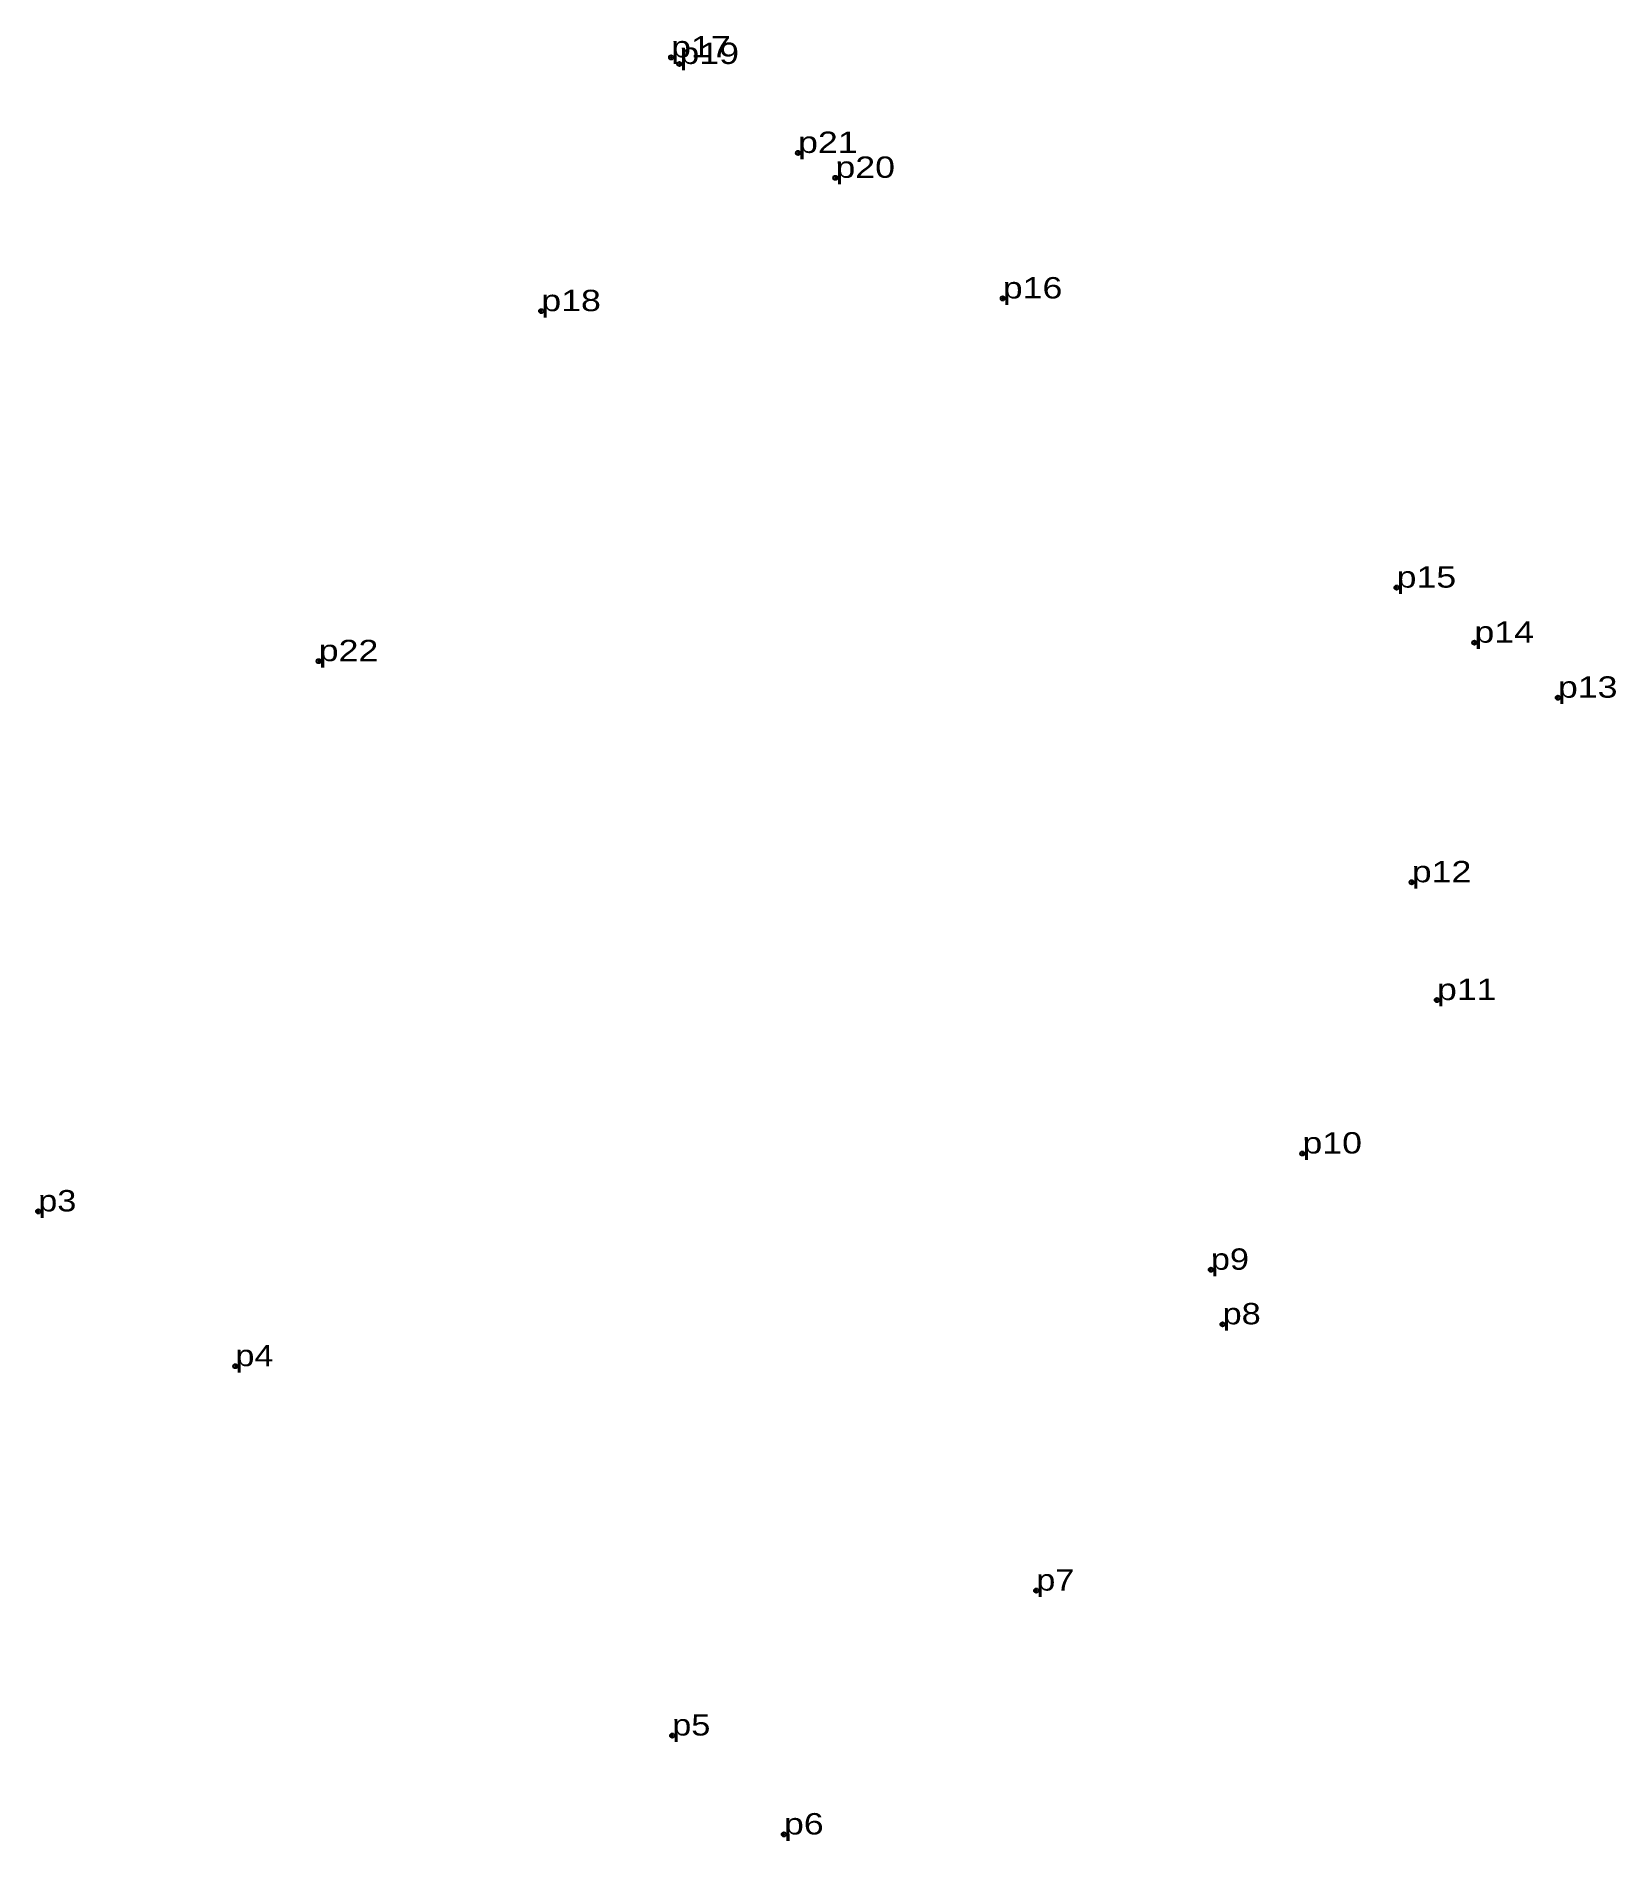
# Model space of a CAD drawing. Header units: metres. Extents: x 536189 to 553856, y 1836118 to 1853148.
# Drawn here: x 537703.3 to 537836.5, y 1849924.1 to 1850076.2 of the extents above; entities that cross this region are included whole.
import ezdxf

# ---------------------------------------------------------------- set-up
doc = ezdxf.new("R2010")
doc.units = ezdxf.units.M
doc.header["$LTSCALE"] = 0.72
doc.header["$PDMODE"] = 32
doc.header["$PDSIZE"] = 0.36
doc.layers.add('12', color=7, linetype='Continuous')
doc.layers.add('7', color=7, linetype='Continuous')

msp = doc.modelspace()

# ---------------------------------------------------------------- texts
at = {"layer": '12'}
for s, width, p in [('p17', 1.25, (537756.82, 1850074.42)), ('p19', 1.25, (537757.52, 1850073.87)), ('p21', 1.25, (537767.52, 1850066.37)), ('p20', 1.25, (537770.67, 1850064.27)), ('p18', 1.25, (537745.87, 1850053.03)), ('p16', 1.25, (537784.78, 1850054.1)), ('p15', 1.25, (537817.98, 1850029.72)), ('p14', 1.25, (537824.54, 1850025.08)), ('p22', 1.25, (537727.11, 1850023.52)), ('p13', 1.25, (537831.58, 1850020.44)), ('p12', 1.25, (537819.26, 1850004.88)), ('p11', 1.25, (537821.38, 1849994.95)), ('p10', 1.25, (537810.04, 1849982.01)), ('p3', 1.2, (537703.46, 1849977.13)), ('p9', 1.2, (537802.32, 1849972.21)), ('p8', 1.2, (537803.31, 1849967.61)), ('p4', 1.2, (537720.08, 1849964.08)), ('p7', 1.2, (537787.6, 1849945.16)), ('p5', 1.2, (537756.91, 1849932.94)), ('p6', 1.25, (537766.33, 1849924.6))]:
    msp.add_text(s, height=1.8, dxfattribs=dict(at, width=width)).set_placement(p)

# ---------------------------------------------------------------- linework, layer by layer
at = {"layer": '7'}
for p in [(537756.82, 1850074.42), (537757.52, 1850073.87), (537767.52, 1850066.37), (537770.67, 1850064.27), (537784.78, 1850054.1), (537745.87, 1850053.03), (537817.98, 1850029.72), (537824.54, 1850025.08), (537727.11, 1850023.52), (537831.58, 1850020.44), (537819.26, 1850004.88), (537821.38, 1849994.95), (537810.04, 1849982.01), (537703.46, 1849977.13), (537802.32, 1849972.21), (537803.31, 1849967.61), (537720.08, 1849964.08), (537787.6, 1849945.16), (537756.91, 1849932.94), (537766.33, 1849924.6)]:
    msp.add_point(p, dxfattribs=at)

msp.set_redraw_order([(e.dxf.handle, doc.entitydb.next_handle()) for e in msp.query("TEXT MTEXT ATTDEF DIMENSION ARC_DIMENSION")])  # texts and dimensions are drawn at this point

doc.saveas('drawing.dxf')
